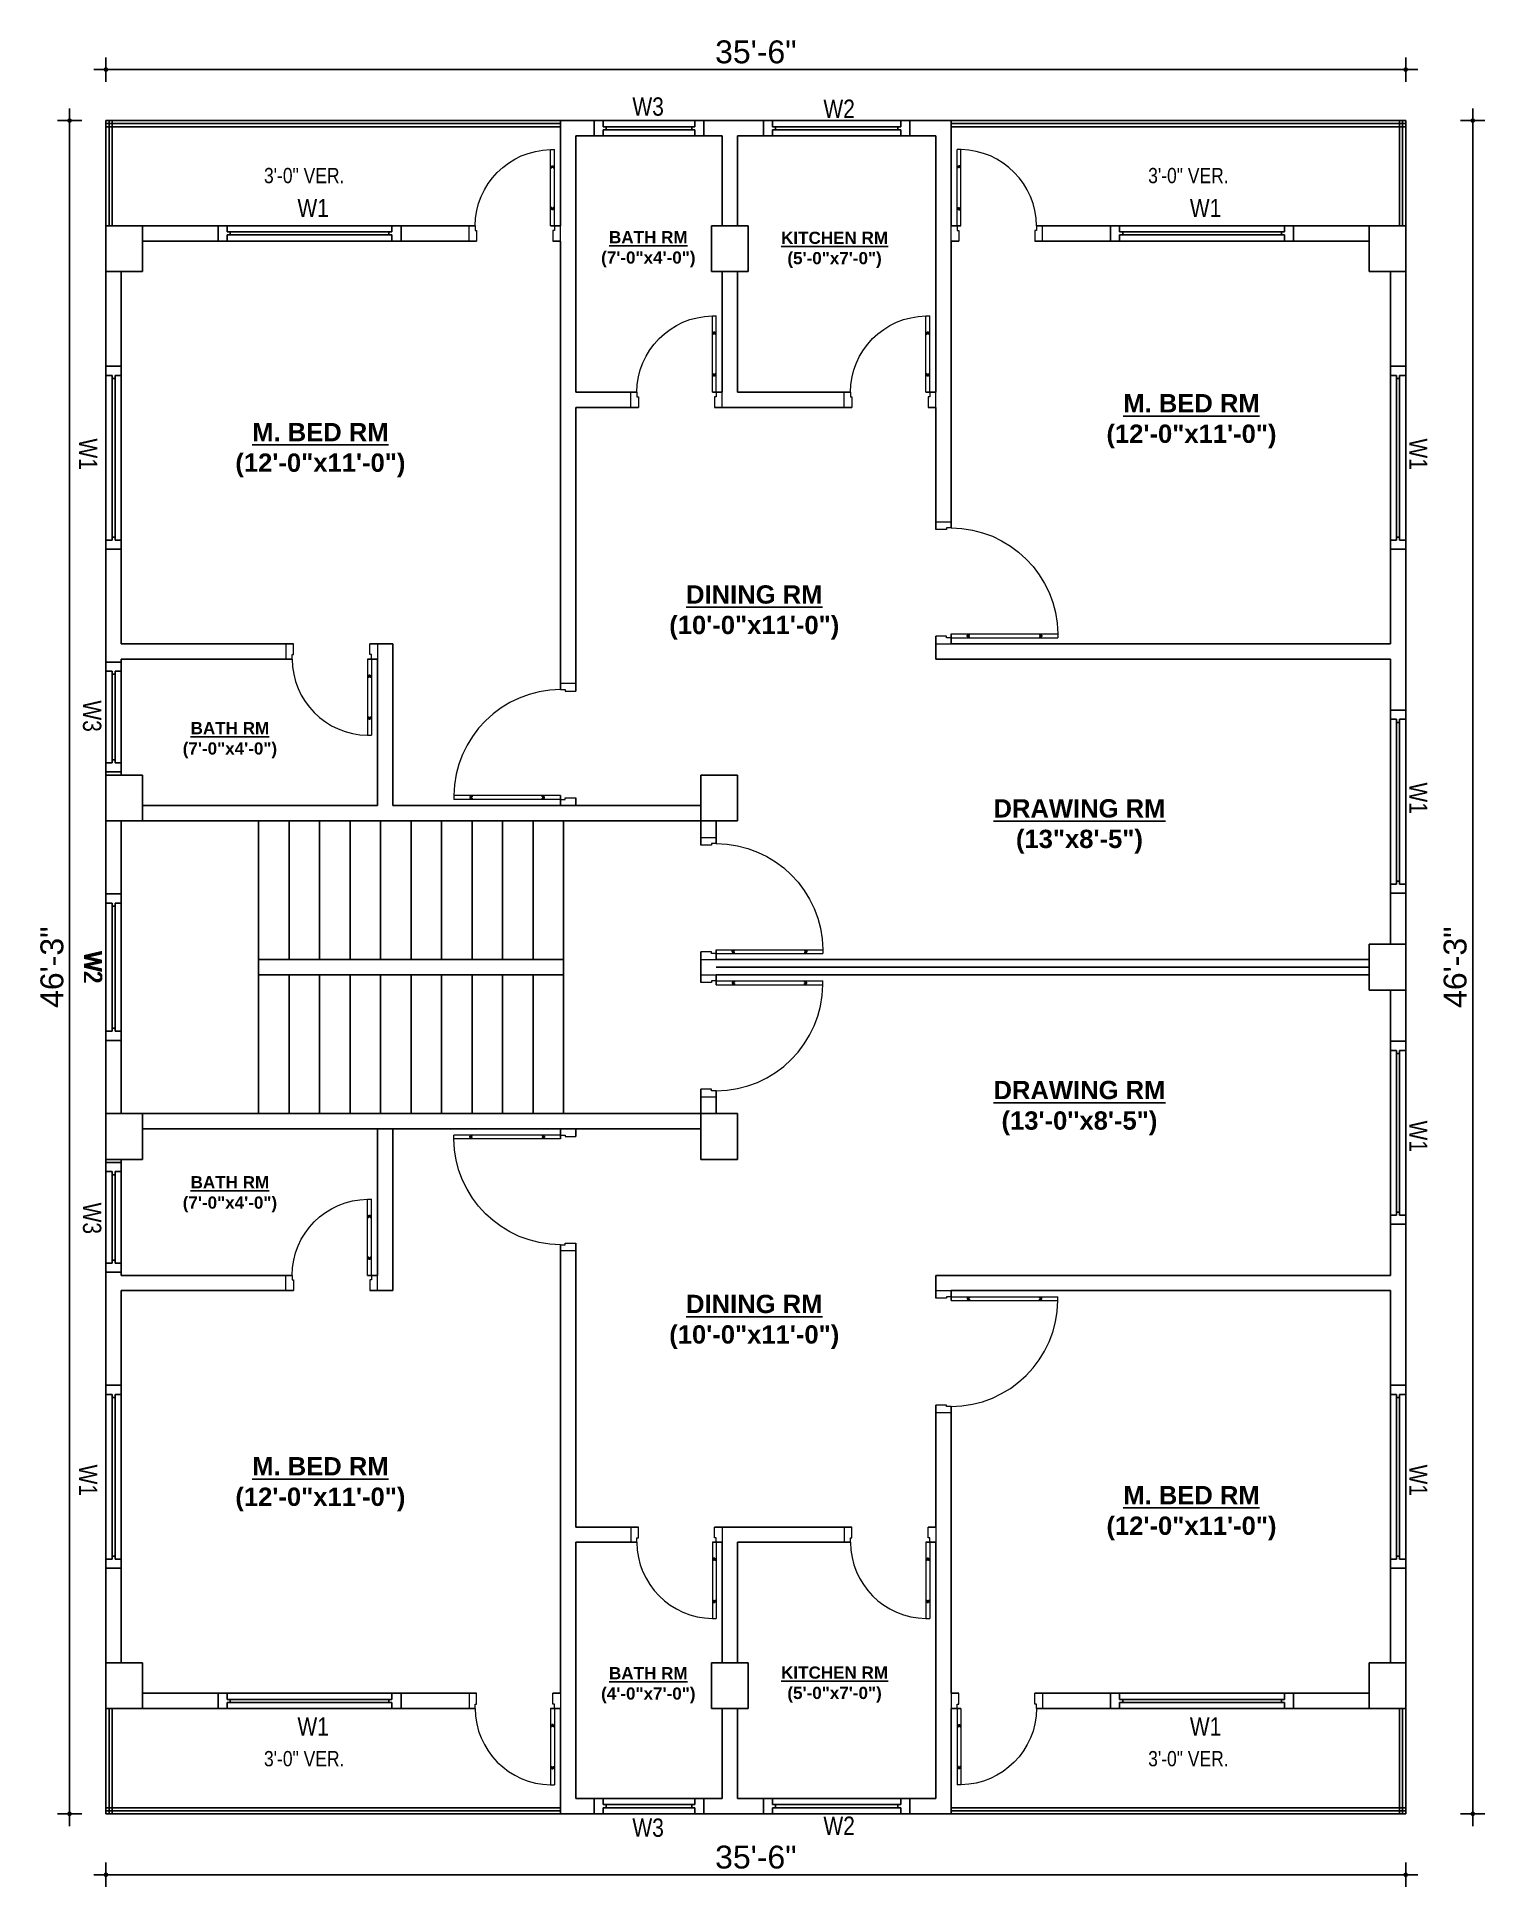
# Model space of a CAD drawing. Header units: inches. Extents: x -4010 to 92088, y -38563 to -1318.
# Drawn here: x 45072 to 45547, y -36468 to -35862 of the extents above; entities that cross this region are included whole.
import ezdxf

# ---------------------------------------------------------------- set-up
doc = ezdxf.new("R2010")
doc.units = ezdxf.units.IN
doc.header["$MEASUREMENT"] = 0
doc.header["$PDMODE"] = 99
doc.layers.add('1-FOUNDATION DIM', color=31, linetype='Continuous', lineweight=5)
doc.layers.add('door', color=132, linetype='Continuous', lineweight=15)
for name, color, linetype in [('Brick wall', 3, 'Continuous'), ('RCC', 6, 'Continuous'), ('Rod', 1, 'Continuous'), ('TEX', 7, 'Continuous'), ('wall', 3, 'Continuous'), ('WINDOOR', 7, 'Continuous')]:
    doc.layers.add(name, color=color, linetype=linetype)
doc.styles.add('ARIAL', font='arial.ttf')
doc.styles.get("Standard").update_dxf_attribs({"font": 'ARIALN.TTF'})
doc.dimstyles.new('3-8', dxfattribs={"dimscale": 1.25, "dimtxt": 6, "dimasz": 2, "dimexe": 0.18, "dimexo": 6, "dimgap": 0, "dimtad": 0, "dimdec": 0, "dimzin": 3, "dimdsep": 46, "dimlunit": 3, "dimtxsty": 'ARIAL', "dimblk": 'DD', "dimcen": 1, "dimse1": 1, "dimse2": 1, "dimclrd": 256, "dimclrt": 256, "dimadec": 0, "dimazin": 0, "dimtfac": 0.5, "dimtdec": 0, "dimtmove": 2, "dimatfit": 0, "dimfxl": 0.18, "dimtvp": 0.75, "dimfrac": 1, "dimtolj": 1, "dimtzin": 0, "dimarcsym": 0})

msp = doc.modelspace()

# ---------------------------------------------------------------- texts
at = {"layer": 'TEX', "linetype": 'ByBlock'}
for s, insert, char_height, width, attachment_point in [('W3', (45267.089, -35887.494), 6, 18.77154, 7), ('W2', (45329.7, -35888.124), 6, 18.77154, 7), ('3\'-0" VER.', (45159.517, -35904.529), 5, 75.17356, 2), ('3\'-0" VER.', (45449.32, -35904.529), 5, 75.17356, 2), ('{\\fArial Narrow|b0|i0|c0|p34;W1}', (45157.306, -35914.662), 6, 18.77154, 1), ('{\\fArial Narrow|b0|i0|c0|p34;W1}', (45449.806, -35914.662), 6, 18.77154, 1), ('{\\fArial Narrow|b0|i0|c0|p34;W1}', (45157.306, -36418.364), 6, 18.77154, 7), ('{\\fArial Narrow|b0|i0|c0|p34;W1}', (45449.806, -36418.364), 6, 18.77154, 7), ('3\'-0" VER.', (45159.517, -36428.496), 5, 75.17356, 8), ('3\'-0" VER.', (45449.32, -36428.496), 5, 75.17356, 8), ('W3', (45267.089, -36445.532), 6, 18.77154, 1), ('W2', (45329.7, -36444.902), 6, 18.77154, 1)]:
    msp.add_mtext(s, dxfattribs=dict(at, insert=insert, char_height=char_height, width=width, attachment_point=attachment_point))
at = {"layer": 'TEX', "attachment_point": 5}
for s, insert, char_height, width in [('{\\fArial|b1|i0|c0|p34;\\LBATH RM\\P\\l(7\'-0"x4\'-0")}', (45272.307, -35931.175), 4, 86.60934), ('{\\fArial|b1|i0|c0|p34;\\LKITCHEN RM\\P\\l(5\'-0"x7\'-0")}', (45333.35, -35931.377), 4, 86.60934), ('{\\fArial|b1|i0|c0|p34;\\LM. BED RM \\P\\l(12\'-0"x11\'-0")}', (45450.337, -35987.557), 6, 86.60934), ('{\\fArial|b1|i0|c0|p34;\\LM. BED RM \\P\\l(12\'-0"x11\'-0")}', (45164.826, -35997.037), 6, 86.60934), ('{\\fArial|b1|i0|c0|p34;\\LDINING RM\\P\\l(10\'-0"x11\'-0")}', (45307.036, -36050.241), 6, 77.58745), ('{\\fArial|b1|i0|c0|p34;\\LBATH RM\\P\\l(7\'-0"x4\'-0")}', (45135.174, -36092.094), 4, 86.60934), ('{\\fArial|b1|i0|c0|p34;\\LDRAWING RM\\P\\l(13"x8\'-5")}', (45413.612, -36120.356), 6, 77.58745), ('{\\fArial|b1|i0|c0|p34;\\LDRAWING RM\\P\\l(13\'-0\'\'x8\'-5")}', (45413.612, -36212.669), 6, 77.58745), ('{\\fArial|b1|i0|c0|p34;\\LBATH RM\\P\\l(7\'-0"x4\'-0")}', (45135.174, -36240.932), 4, 86.60934), ('{\\fArial|b1|i0|c0|p34;\\LDINING RM\\P\\l(10\'-0"x11\'-0")}', (45307.036, -36282.784), 6, 77.58745), ('{\\fArial|b1|i0|c0|p34;\\LM. BED RM \\P\\l(12\'-0"x11\'-0")}', (45164.826, -36335.989), 6, 86.60934), ('{\\fArial|b1|i0|c0|p34;\\LM. BED RM \\P\\l(12\'-0"x11\'-0")}', (45450.337, -36345.469), 6, 86.60934), ('{\\fArial|b1|i0|c0|p34;\\LBATH RM\\P\\l(4\'-0"x7\'-0")}', (45272.307, -36401.85), 4, 86.60934), ('{\\fArial|b1|i0|c0|p34;\\LKITCHEN RM\\P\\l(5\'-0"x7\'-0")}', (45333.35, -36401.649), 4, 86.60934)]:
    msp.add_mtext(s, dxfattribs=dict(at, insert=insert, char_height=char_height, width=width))
at = {"layer": 'TEX', "linetype": 'ByBlock', "char_height": 6, "width": 18.77154, "rotation": 270}
for s, insert, attachment_point in [('{\\fArial Narrow|b0|i0|c0|p34;W1}', (45085.694, -36003.502), 9), ('{\\fArial Narrow|b0|i0|c0|p34;W1}', (45521.694, -36003.502), 9), ('W3', (45093.018, -36079.057), 1), ('{\\fArial Narrow|b0|i0|c0|p34;W1}', (45521.694, -36116.252), 9), ('W2', (45087.3, -36161.117), 7), ('W2', (45087.3, -36171.908), 9), ('{\\fArial Narrow|b0|i0|c0|p34;W1}', (45521.694, -36216.774), 7), ('W3', (45093.018, -36253.969), 3), ('{\\fArial Narrow|b0|i0|c0|p34;W1}', (45085.694, -36329.524), 7), ('{\\fArial Narrow|b0|i0|c0|p34;W1}', (45521.694, -36329.524), 7)]:
    msp.add_mtext(s, dxfattribs=dict(at, insert=insert, attachment_point=attachment_point))

# ---------------------------------------------------------------- blocks, each defined once
blk = doc.blocks.new('A$C779854B7')
at = {"layer": 'RCC'}
for p, q in [((0, 15), (12, 15)), ((0, 0), (0, 15)), ((12, 15), (12, 0)), ((12, 0), (0, 0))]:
    blk.add_line(p, q, dxfattribs=at)
blk = doc.blocks.new('W-1')
at = {"layer": 'WINDOOR'}
for p, q in [((-60, 0), (-60, -5)), ((-60, 0), (-57, 0)), ((-60, 0), (0, 0)), ((-57, 0), (-57, -2)), ((-3, 0), (-3, -2)), ((0, 0), (0, -5)), ((-57, -5), (-60, -5)), ((-60, -5), (0, -5)), ((-57, -2), (-3, -2)), ((-57, -3), (-57, -5)), ((-57, -3), (-3, -3)), ((-56, -2), (-56, -3)), ((-4, -2), (-4, -3)), ((-3, -3), (-3, -5)), ((0, -5), (-3, -5))]:
    blk.add_line(p, q, dxfattribs=at)
blk = doc.blocks.new('D40')
at = {"layer": 'door'}
for p, q in [((2, 5), (2, 39.97)), ((3.25, 39.97), (2, 39.97)), ((3.25, 5), (3.25, 39.97)), ((2.4, 33.97), (2, 33.97)), ((2.4, 33.97), (2.4, 34.72)), ((2.85, 34.72), (2.4, 34.72)), ((2.85, 33.97), (2.85, 34.72)), ((3.25, 33.97), (2.85, 33.97)), ((2, 11), (2.4, 11)), ((2.4, 10.25), (2.4, 11)), ((2.4, 10.25), (2.85, 10.25)), ((2.85, 10.25), (2.85, 11)), ((2.85, 11), (3.25, 11)), ((0, 0), (0, 5)), ((0, 5), (2, 5)), ((2.5, 0), (0, 0)), ((2, 5), (2, 3.5)), ((2, 5), (3.25, 5)), ((2, 3.5), (2.5, 3.5)), ((2.5, 3.5), (2.5, 0)), ((38, 3.5), (37.5, 3.5)), ((37.5, 3.5), (37.5, 0)), ((37.5, 0), (40, 0)), ((40, 5), (38, 5)), ((38, 5), (38, 3.5)), ((40, 0), (40, 5))]:
    blk.add_line(p, q, dxfattribs=at)
blk.add_arc((2.88, 4.86), 35.12, 0.23178, 89.39304, dxfattribs=at)
blk = doc.blocks.new('D30')
at = {"layer": 'door'}
for p, q in [((2, 5), (2, 29.97)), ((3.25, 29.97), (2, 29.97)), ((2.4, 23.97), (2.4, 24.72)), ((2.85, 24.72), (2.4, 24.72)), ((2.85, 23.97), (2.85, 24.72)), ((3.25, 5), (3.25, 29.97)), ((2.4, 23.97), (2, 23.97)), ((3.25, 23.97), (2.85, 23.97)), ((2, 11), (2.4, 11)), ((2.4, 10.25), (2.4, 11)), ((2.4, 10.25), (2.85, 10.25)), ((2.85, 10.25), (2.85, 11)), ((2.85, 11), (3.25, 11)), ((0, 0), (0, 5)), ((0, 5), (2, 5)), ((2.5, 0), (0, 0)), ((2, 5), (2, 3.5)), ((2, 5), (3.25, 5)), ((2, 3.5), (2.5, 3.5)), ((2.5, 3.5), (2.5, 0)), ((28, 3.5), (27.5, 3.5)), ((27.5, 3.5), (27.5, 0)), ((27.5, 0), (30, 0)), ((30, 5), (28, 5)), ((28, 5), (28, 3.5)), ((30, 0), (30, 5))]:
    blk.add_line(p, q, dxfattribs=at)
blk.add_arc((2.89, 4.86), 25.11, 0.32038, 89.17273, dxfattribs=at)
blk = doc.blocks.new("Windoo 4'")
at = {"layer": 'WINDOOR'}
for p, q in [((24, 5), (-24, 5)), ((-24, 5), (-24, 0)), ((24, 0), (-24, 0)), ((-24, 0), (-21, 0)), ((-21, 5), (-21, 3)), ((21, 3), (-21, 3)), ((21, 2), (-21, 2)), ((-21, 2), (-21, 0)), ((-20, 3), (-20, 2)), ((20, 3), (20, 2)), ((24, 5), (21, 5)), ((21, 5), (21, 3)), ((21, 2), (21, 0)), ((21, 0), (24, 0)), ((24, 5), (24, 0))]:
    blk.add_line(p, q, dxfattribs=at)
blk = doc.blocks.new('W-3FT')
at = {"layer": 'WINDOOR'}
for p, q in [((-36, 0), (-36, -5)), ((-36, 0), (-33, 0)), ((-36, 0), (0, 0)), ((-33, 0), (-33, -2)), ((-3, 0), (-3, -2)), ((0, 0), (0, -5)), ((-33, -5), (-36, -5)), ((-36, -5), (0, -5)), ((-33, -2), (-3, -2)), ((-33, -3), (-33, -5)), ((-33, -3), (-3, -3)), ((-32, -2), (-32, -3)), ((-4, -2), (-4, -3)), ((-3, -3), (-3, -5)), ((0, -5), (-3, -5))]:
    blk.add_line(p, q, dxfattribs=at)
blk = doc.blocks.new('DD')
for p, q in [((-1.6, 0), (1.6, 0)), ((0, 1.6), (0, -1.6))]:
    blk.add_line(p, q)
at = {"const_width": 0.3}
blk.add_lwpolyline([(-0.15, 0, 1), (0.15, 0, 1)], format="xyb", close=True, dxfattribs=at)
blk = doc.blocks.new('*D1200')
at = {"layer": 'Defpoints', "color": 0}
for p in [(45520.55, -35889.02), (45520.55, -36444), (45542.54, -36444)]:
    blk.add_point(p, dxfattribs=at)
at = {"layer": 'wall', "lineweight": -2}
blk.add_line((45542.54, -35891.52), (45542.54, -36441.5), dxfattribs=at)
at = {"layer": 'wall', "lineweight": -2, "xscale": 2.5, "yscale": 2.5, "zscale": 2.5}
for p, rotation in [((45542.54, -35889.02), 90), ((45542.54, -36444), 270)]:
    blk.add_blockref('DD', p, dxfattribs=dict(at, rotation=rotation))
at = {"layer": 'wall', "insert": (45536.79, -36166.51), "char_height": 7.5, "attachment_point": 5, "rotation": 90, "style": 'ARIAL'}
blk.add_mtext('\\A1;46\'-3"', dxfattribs=at)
blk = doc.blocks.new('*D1201')
at = {"layer": 'Defpoints', "color": 0}
for p in [(45094.55, -36444), (45520.55, -36444), (45094.55, -36463.99)]:
    blk.add_point(p, dxfattribs=at)
at = {"layer": 'wall', "lineweight": -2}
blk.add_line((45518.05, -36463.99), (45097.05, -36463.99), dxfattribs=at)
at = {"layer": 'wall', "lineweight": -2, "xscale": 2.5, "yscale": 2.5, "zscale": 2.5, "rotation": 180}
blk.add_blockref('DD', (45094.55, -36463.99), dxfattribs=at)
at = {"layer": 'wall', "lineweight": -2, "xscale": 2.5, "yscale": 2.5, "zscale": 2.5}
blk.add_blockref('DD', (45520.55, -36463.99), dxfattribs=at)
at = {"layer": 'wall', "insert": (45307.55, -36458.24), "char_height": 7.5, "attachment_point": 5, "style": 'ARIAL'}
blk.add_mtext('\\A1;35\'-6"', dxfattribs=at)
blk = doc.blocks.new('*D1202')
at = {"layer": 'Defpoints', "color": 0}
for p in [(45082.61, -35889.02), (45094.55, -35889.02), (45094.55, -36444)]:
    blk.add_point(p, dxfattribs=at)
at = {"layer": 'wall', "lineweight": -2}
blk.add_line((45082.61, -36441.5), (45082.61, -35891.52), dxfattribs=at)
at = {"layer": 'wall', "lineweight": -2, "xscale": 2.5, "yscale": 2.5, "zscale": 2.5}
for p, rotation in [((45082.61, -35889.02), 90), ((45082.61, -36444), 270)]:
    blk.add_blockref('DD', p, dxfattribs=dict(at, rotation=rotation))
at = {"layer": 'wall', "insert": (45076.87, -36166.51), "char_height": 7.5, "attachment_point": 5, "rotation": 90, "style": 'ARIAL'}
blk.add_mtext('\\A1;46\'-3"', dxfattribs=at)
blk = doc.blocks.new('*D1203')
at = {"layer": 'Defpoints', "color": 0}
for p in [(45520.55, -35872.29), (45094.55, -35889.02), (45520.55, -35889.02)]:
    blk.add_point(p, dxfattribs=at)
at = {"layer": 'wall', "lineweight": -2}
blk.add_line((45097.05, -35872.29), (45518.05, -35872.29), dxfattribs=at)
at = {"layer": 'wall', "lineweight": -2, "xscale": 2.5, "yscale": 2.5, "zscale": 2.5, "rotation": 180}
blk.add_blockref('DD', (45094.55, -35872.29), dxfattribs=at)
at = {"layer": 'wall', "lineweight": -2, "xscale": 2.5, "yscale": 2.5, "zscale": 2.5}
blk.add_blockref('DD', (45520.55, -35872.29), dxfattribs=at)
at = {"layer": 'wall', "insert": (45307.55, -35866.54), "char_height": 7.5, "attachment_point": 5, "style": 'ARIAL'}
blk.add_mtext('\\A1;35\'-6"', dxfattribs=at)

# ---------------------------------------------------------------- dimensions: what is measured, and where the dimension line sits
at = {"layer": 'wall'}
for base, p1, p2, picture, middle in [((45520.545, -35872.286), (45094.545, -35889.021), (45520.545, -35889.021), '*D1203', (45307.545, -35866.539)), ((45094.545, -36463.992), (45520.545, -36444.005), (45094.545, -36444.005), '*D1201', (45307.545, -36458.245))]:
    dim = msp.add_linear_dim(base=base, p1=p1, p2=p2, dimstyle='3-8', dxfattribs=at)
    dim.commit()
    dim.dimension.update_dxf_attribs({"geometry": picture, "text_midpoint": middle})
for base, p1, p2, picture, middle in [((45082.613, -35889.021), (45094.545, -36444.005), (45094.545, -35889.021), '*D1202', (45076.865, -36166.513)), ((45542.543, -36444.005), (45520.545, -35889.021), (45520.545, -36444.005), '*D1200', (45536.795, -36166.513))]:
    dim = msp.add_linear_dim(base=base, p1=p1, p2=p2, angle=90, dimstyle='3-8', dxfattribs=at)
    dim.commit()
    dim.dimension.update_dxf_attribs({"geometry": picture, "text_midpoint": middle})

# ---------------------------------------------------------------- linework, layer by layer
at = {"layer": 'RCC'}
for p, q in [((45296.545, -35923.513), (45301.545, -35923.513)), ((45144.545, -36164.013), (45244.545, -36164.013)), ((45144.545, -36164.013), (45244.545, -36164.013)), ((45144.545, -36169.013), (45244.545, -36169.013)), ((45144.545, -36169.013), (45244.545, -36169.013)), ((45296.545, -36409.513), (45301.545, -36409.513))]:
    msp.add_line(p, q, dxfattribs=at)
at = {"layer": 'Rod'}
for p, q in [((45094.545, -35889.021), (45094.545, -36444.005)), ((45520.545, -35889.021), (45094.545, -35889.021)), ((45520.545, -35889.021), (45094.545, -35889.021)), ((45243.545, -35923.513), (45243.545, -35889.021)), ((45371.545, -35923.513), (45371.545, -35889.021)), ((45520.545, -35889.021), (45520.545, -36444.005)), ((45248.545, -35978.021), (45248.545, -35894.021)), ((45296.545, -35894.021), (45248.545, -35894.021)), ((45296.545, -35894.021), (45248.545, -35894.021)), ((45296.545, -35923.513), (45296.545, -35894.021)), ((45301.545, -35923.513), (45301.545, -35894.021)), ((45366.545, -35894.021), (45301.545, -35894.021)), ((45366.545, -35894.021), (45301.545, -35894.021)), ((45366.545, -35978.021), (45366.545, -35894.021)), ((45094.545, -35923.513), (45215.545, -35923.513)), ((45240.295, -35923.513), (45243.545, -35923.513)), ((45371.545, -35923.513), (45374.795, -35923.513)), ((45399.545, -35923.513), (45520.545, -35923.513)), ((45106.545, -35928.513), (45216.045, -35928.513)), ((45241.045, -35928.513), (45243.545, -35928.513)), ((45243.545, -36065.513), (45243.545, -35928.513)), ((45371.545, -36022.513), (45371.545, -35928.513)), ((45371.545, -35928.513), (45374.045, -35928.513)), ((45399.045, -35928.513), (45508.545, -35928.513)), ((45099.545, -35938.513), (45099.545, -36060.513)), ((45099.545, -36060.513), (45099.545, -35938.513)), ((45296.545, -35978.021), (45296.545, -35938.513)), ((45301.545, -35978.021), (45301.545, -35938.513)), ((45515.545, -35938.513), (45515.545, -36060.513)), ((45515.545, -36060.513), (45515.545, -35938.513)), ((45268.545, -35978.021), (45248.545, -35978.021)), ((45296.545, -35978.021), (45293.295, -35978.021)), ((45338.545, -35978.021), (45301.545, -35978.021)), ((45366.545, -35978.021), (45363.295, -35978.021)), ((45248.545, -36073.513), (45248.545, -35983.021)), ((45269.045, -35983.021), (45248.545, -35983.021)), ((45339.045, -35983.021), (45294.045, -35983.021)), ((45366.545, -35983.021), (45364.045, -35983.021)), ((45366.545, -36023.013), (45366.545, -35983.021)), ((45099.545, -36060.513), (45156.045, -36060.513)), ((45181.045, -36060.513), (45188.545, -36060.513)), ((45188.545, -36113.513), (45188.545, -36060.513)), ((45243.545, -36060.513), (45243.545, -36057.263)), ((45248.545, -36076.013), (45248.545, -36058.013)), ((45366.545, -36065.513), (45366.545, -36058.013)), ((45371.545, -36060.513), (45371.545, -36057.263)), ((45371.545, -36060.513), (45515.545, -36060.513)), ((45099.545, -36103.513), (45099.545, -36065.513)), ((45099.545, -36065.513), (45155.545, -36065.513)), ((45099.545, -36065.513), (45099.545, -36103.513)), ((45180.295, -36065.513), (45183.545, -36065.513)), ((45183.545, -36113.513), (45183.545, -36065.513)), ((45243.545, -36075.513), (45243.545, -36065.513)), ((45366.545, -36065.513), (45515.545, -36065.513)), ((45515.545, -36159.013), (45515.545, -36065.513)), ((45515.545, -36065.513), (45515.545, -36159.013)), ((45106.545, -36113.513), (45183.545, -36113.513)), ((45106.545, -36113.513), (45183.545, -36113.513)), ((45188.545, -36113.513), (45289.545, -36113.513)), ((45188.545, -36113.513), (45289.545, -36113.513)), ((45243.545, -36113.513), (45243.545, -36110.263)), ((45248.545, -36113.513), (45248.545, -36111.013)), ((45289.545, -36126.513), (45289.545, -36113.513)), ((45094.545, -36118.513), (45294.545, -36118.513)), ((45099.545, -36118.513), (45289.545, -36118.513)), ((45099.545, -36118.513), (45099.545, -36214.513)), ((45144.545, -36118.513), (45144.545, -36214.513)), ((45154.545, -36118.513), (45154.545, -36164.013)), ((45154.545, -36164.013), (45154.545, -36118.513)), ((45164.545, -36118.513), (45164.545, -36164.013)), ((45164.545, -36164.013), (45164.545, -36118.513)), ((45174.545, -36118.513), (45174.545, -36164.013)), ((45174.545, -36164.013), (45174.545, -36118.513)), ((45184.545, -36118.513), (45184.545, -36164.013)), ((45184.545, -36164.013), (45184.545, -36118.513)), ((45194.545, -36118.513), (45194.545, -36164.013)), ((45194.545, -36164.013), (45194.545, -36118.513)), ((45204.545, -36118.513), (45204.545, -36164.013)), ((45204.545, -36164.013), (45204.545, -36118.513)), ((45214.545, -36118.513), (45214.545, -36164.013)), ((45214.545, -36164.013), (45214.545, -36118.513)), ((45224.545, -36118.513), (45224.545, -36164.013)), ((45224.545, -36164.013), (45224.545, -36118.513)), ((45234.545, -36118.513), (45234.545, -36164.013)), ((45234.545, -36164.013), (45234.545, -36118.513)), ((45244.545, -36118.513), (45244.545, -36214.513)), ((45289.545, -36118.513), (45289.545, -36126.513)), ((45294.545, -36118.513), (45294.545, -36126.013)), ((45294.545, -36126.013), (45294.545, -36118.513)), ((45289.545, -36161.513), (45289.545, -36171.513)), ((45294.545, -36164.013), (45294.545, -36160.763)), ((45294.545, -36160.763), (45294.545, -36164.013)), ((45294.545, -36164.013), (45508.545, -36164.013)), ((45294.545, -36164.013), (45508.545, -36164.013)), ((45154.545, -36169.013), (45154.545, -36214.513)), ((45164.545, -36169.013), (45164.545, -36214.513)), ((45174.545, -36169.013), (45174.545, -36214.513)), ((45184.545, -36169.013), (45184.545, -36214.513)), ((45194.545, -36169.013), (45194.545, -36214.513)), ((45204.545, -36169.013), (45204.545, -36214.513)), ((45214.545, -36169.013), (45214.545, -36214.513)), ((45224.545, -36169.013), (45224.545, -36214.513)), ((45234.545, -36169.013), (45234.545, -36214.513)), ((45294.545, -36166.513), (45508.545, -36166.513)), ((45294.545, -36169.013), (45508.545, -36169.013)), ((45294.545, -36169.013), (45294.545, -36172.263)), ((45294.545, -36169.013), (45508.545, -36169.013)), ((45515.545, -36174.013), (45515.545, -36267.513)), ((45289.545, -36206.513), (45289.545, -36219.513)), ((45294.545, -36207.013), (45294.545, -36214.513)), ((45094.545, -36214.513), (45294.545, -36214.513)), ((45106.545, -36219.513), (45289.545, -36219.513)), ((45183.545, -36219.513), (45183.545, -36267.513)), ((45188.545, -36219.513), (45188.545, -36272.513)), ((45243.545, -36219.513), (45243.545, -36222.763)), ((45248.545, -36219.513), (45248.545, -36222.013)), ((45099.545, -36229.513), (45099.545, -36267.513)), ((45243.545, -36257.513), (45243.545, -36267.513)), ((45248.545, -36257.013), (45248.545, -36275.013)), ((45248.545, -36259.513), (45248.545, -36350.005)), ((45099.545, -36267.513), (45155.545, -36267.513)), ((45099.545, -36272.513), (45156.045, -36272.513)), ((45099.545, -36272.513), (45099.545, -36394.513)), ((45180.295, -36267.513), (45183.545, -36267.513)), ((45181.045, -36272.513), (45188.545, -36272.513)), ((45243.545, -36267.513), (45243.545, -36404.513)), ((45243.545, -36272.513), (45243.545, -36275.763)), ((45366.545, -36267.513), (45515.545, -36267.513)), ((45366.545, -36267.513), (45366.545, -36275.013)), ((45371.545, -36272.513), (45515.545, -36272.513)), ((45371.545, -36272.513), (45371.545, -36275.763)), ((45515.545, -36272.513), (45515.545, -36394.513)), ((45366.545, -36310.013), (45366.545, -36350.005)), ((45371.545, -36310.513), (45371.545, -36404.513)), ((45269.045, -36350.005), (45248.545, -36350.005)), ((45339.045, -36350.005), (45294.045, -36350.005)), ((45366.545, -36350.005), (45364.045, -36350.005)), ((45248.545, -36355.005), (45248.545, -36439.005)), ((45268.545, -36355.005), (45248.545, -36355.005)), ((45296.545, -36355.005), (45293.295, -36355.005)), ((45296.545, -36355.005), (45296.545, -36394.513)), ((45301.545, -36355.005), (45301.545, -36394.513)), ((45338.545, -36355.005), (45301.545, -36355.005)), ((45366.545, -36355.005), (45363.295, -36355.005)), ((45366.545, -36355.005), (45366.545, -36439.005)), ((45106.545, -36404.513), (45216.045, -36404.513)), ((45241.045, -36404.513), (45243.545, -36404.513)), ((45371.545, -36404.513), (45374.045, -36404.513)), ((45399.045, -36404.513), (45508.545, -36404.513)), ((45094.545, -36409.513), (45215.545, -36409.513)), ((45240.295, -36409.513), (45243.545, -36409.513)), ((45243.545, -36409.513), (45243.545, -36444.005)), ((45296.545, -36409.513), (45296.545, -36439.005)), ((45301.545, -36409.513), (45301.545, -36439.005)), ((45371.545, -36409.513), (45374.795, -36409.513)), ((45371.545, -36409.513), (45371.545, -36444.005)), ((45399.545, -36409.513), (45520.545, -36409.513)), ((45296.545, -36439.005), (45248.545, -36439.005)), ((45366.545, -36439.005), (45301.545, -36439.005)), ((45520.545, -36444.005), (45094.545, -36444.005))]:
    msp.add_line(p, q, dxfattribs=at)
at = {"layer": 'wall'}
for p, q in [((45094.545, -35923.513), (45094.545, -35889.021)), ((45094.545, -35889.021), (45243.545, -35889.021)), ((45094.545, -35890.021), (45243.545, -35890.021)), ((45094.545, -35891.021), (45243.545, -35891.021)), ((45095.545, -35923.513), (45095.545, -35889.021)), ((45096.545, -35923.513), (45096.545, -35889.021)), ((45371.545, -35889.021), (45520.545, -35889.021)), ((45371.545, -35890.021), (45520.545, -35890.021)), ((45371.545, -35891.021), (45520.545, -35891.021)), ((45518.545, -35889.021), (45518.545, -35923.513)), ((45519.545, -35889.021), (45519.545, -35923.513)), ((45520.545, -35889.021), (45520.545, -35923.513)), ((45094.545, -36409.513), (45094.545, -36444.005)), ((45095.545, -36409.513), (45095.545, -36444.005)), ((45096.545, -36409.513), (45096.545, -36444.005)), ((45518.545, -36444.005), (45518.545, -36409.513)), ((45519.545, -36444.005), (45519.545, -36409.513)), ((45520.545, -36444.005), (45520.545, -36409.513)), ((45094.545, -36442.005), (45243.545, -36442.005)), ((45094.545, -36443.005), (45243.545, -36443.005)), ((45371.545, -36442.005), (45520.545, -36442.005)), ((45371.545, -36443.005), (45520.545, -36443.005)), ((45094.545, -36444.005), (45243.545, -36444.005)), ((45371.545, -36444.005), (45520.545, -36444.005))]:
    msp.add_line(p, q, dxfattribs=at)

# ---------------------------------------------------------------- block references
at = {"layer": '1-FOUNDATION DIM', "xscale": -1}
for p in [(45243.545, -35928.513), (45296.545, -35983.021), (45366.545, -35983.021), (45183.545, -36272.513)]:
    msp.add_blockref('D30', p, dxfattribs=at)
at = {"layer": '1-FOUNDATION DIM'}
msp.add_blockref('D30', (45371.545, -35928.513), dxfattribs=at)
at = {"layer": '1-FOUNDATION DIM', "xscale": -1}
for name, p, rotation in [('D40', (45366.545, -36060.513), 270), ('D40', (45289.545, -36164.013), 270), ('D40', (45248.545, -36219.513), 90), ('D30', (45371.545, -36404.513), 180)]:
    msp.add_blockref(name, p, dxfattribs=dict(at, rotation=rotation))
at = {"layer": '1-FOUNDATION DIM'}
for name, p, rotation in [('D30', (45183.545, -36060.513), 180), ('D40', (45248.545, -36113.513), 90), ('D40', (45289.545, -36169.013), 270), ('D40', (45366.545, -36272.513), 270), ('D30', (45296.545, -36350.005), 180), ('D30', (45366.545, -36350.005), 180), ('D30', (45243.545, -36404.513), 180)]:
    msp.add_blockref(name, p, dxfattribs=dict(at, rotation=rotation))
at = {"layer": 'Brick wall', "xscale": -1}
for name, p, rotation in [('W-3FT', (45290.545, -35894.021), 180), ("Windoo 4'", (45334.045, -35889.021), 180), ("Windoo 4'", (45094.545, -36166.513), 270), ('W-3FT', (45099.545, -36230.513), 270)]:
    msp.add_blockref(name, p, dxfattribs=dict(at, rotation=rotation))
at = {"layer": 'Brick wall', "rotation": 270}
msp.add_blockref('W-3FT', (45099.545, -36102.513), dxfattribs=at)
at = {"layer": 'Brick wall'}
for name, p in [('W-3FT', (45290.545, -36439.005)), ("Windoo 4'", (45334.045, -36444.005))]:
    msp.add_blockref(name, p, dxfattribs=at)
at = {"layer": 'RCC', "xscale": -1, "rotation": 180}
for p in [(45094.545, -35923.513), (45293.045, -35923.513), (45508.545, -35923.513), (45094.545, -36103.513), (45289.545, -36103.513), (45508.545, -36159.013)]:
    msp.add_blockref('A$C779854B7', p, dxfattribs=at)
at = {"layer": 'RCC'}
for p in [(45508.545, -36174.013), (45094.545, -36229.513), (45289.545, -36229.513), (45094.545, -36409.513), (45293.045, -36409.513), (45508.545, -36409.513)]:
    msp.add_blockref('A$C779854B7', p, dxfattribs=at)
at = {"layer": 'WINDOOR', "ltscale": 10}
for p in [(45191.295, -35923.513), (45483.795, -35923.513)]:
    msp.add_blockref('W-1', p, dxfattribs=at)
for p, rotation in [((45094.545, -35969.513), 90), ((45520.545, -36250.763), 270), ((45520.545, -36363.513), 270)]:
    msp.add_blockref('W-1', p, dxfattribs=dict(at, rotation=rotation))
at = {"layer": 'WINDOOR', "ltscale": 10, "xscale": -1}
for p, rotation in [((45520.545, -35969.513), 270), ((45520.545, -36082.263), 270), ((45094.545, -36363.513), 90), ((45191.295, -36409.513), 180), ((45483.795, -36409.513), 180)]:
    msp.add_blockref('W-1', p, dxfattribs=dict(at, rotation=rotation))

msp.set_redraw_order([(e.dxf.handle, doc.entitydb.next_handle()) for e in msp.query("TEXT MTEXT ATTDEF DIMENSION ARC_DIMENSION")])  # texts and dimensions are drawn at this point

doc.saveas('drawing.dxf')
